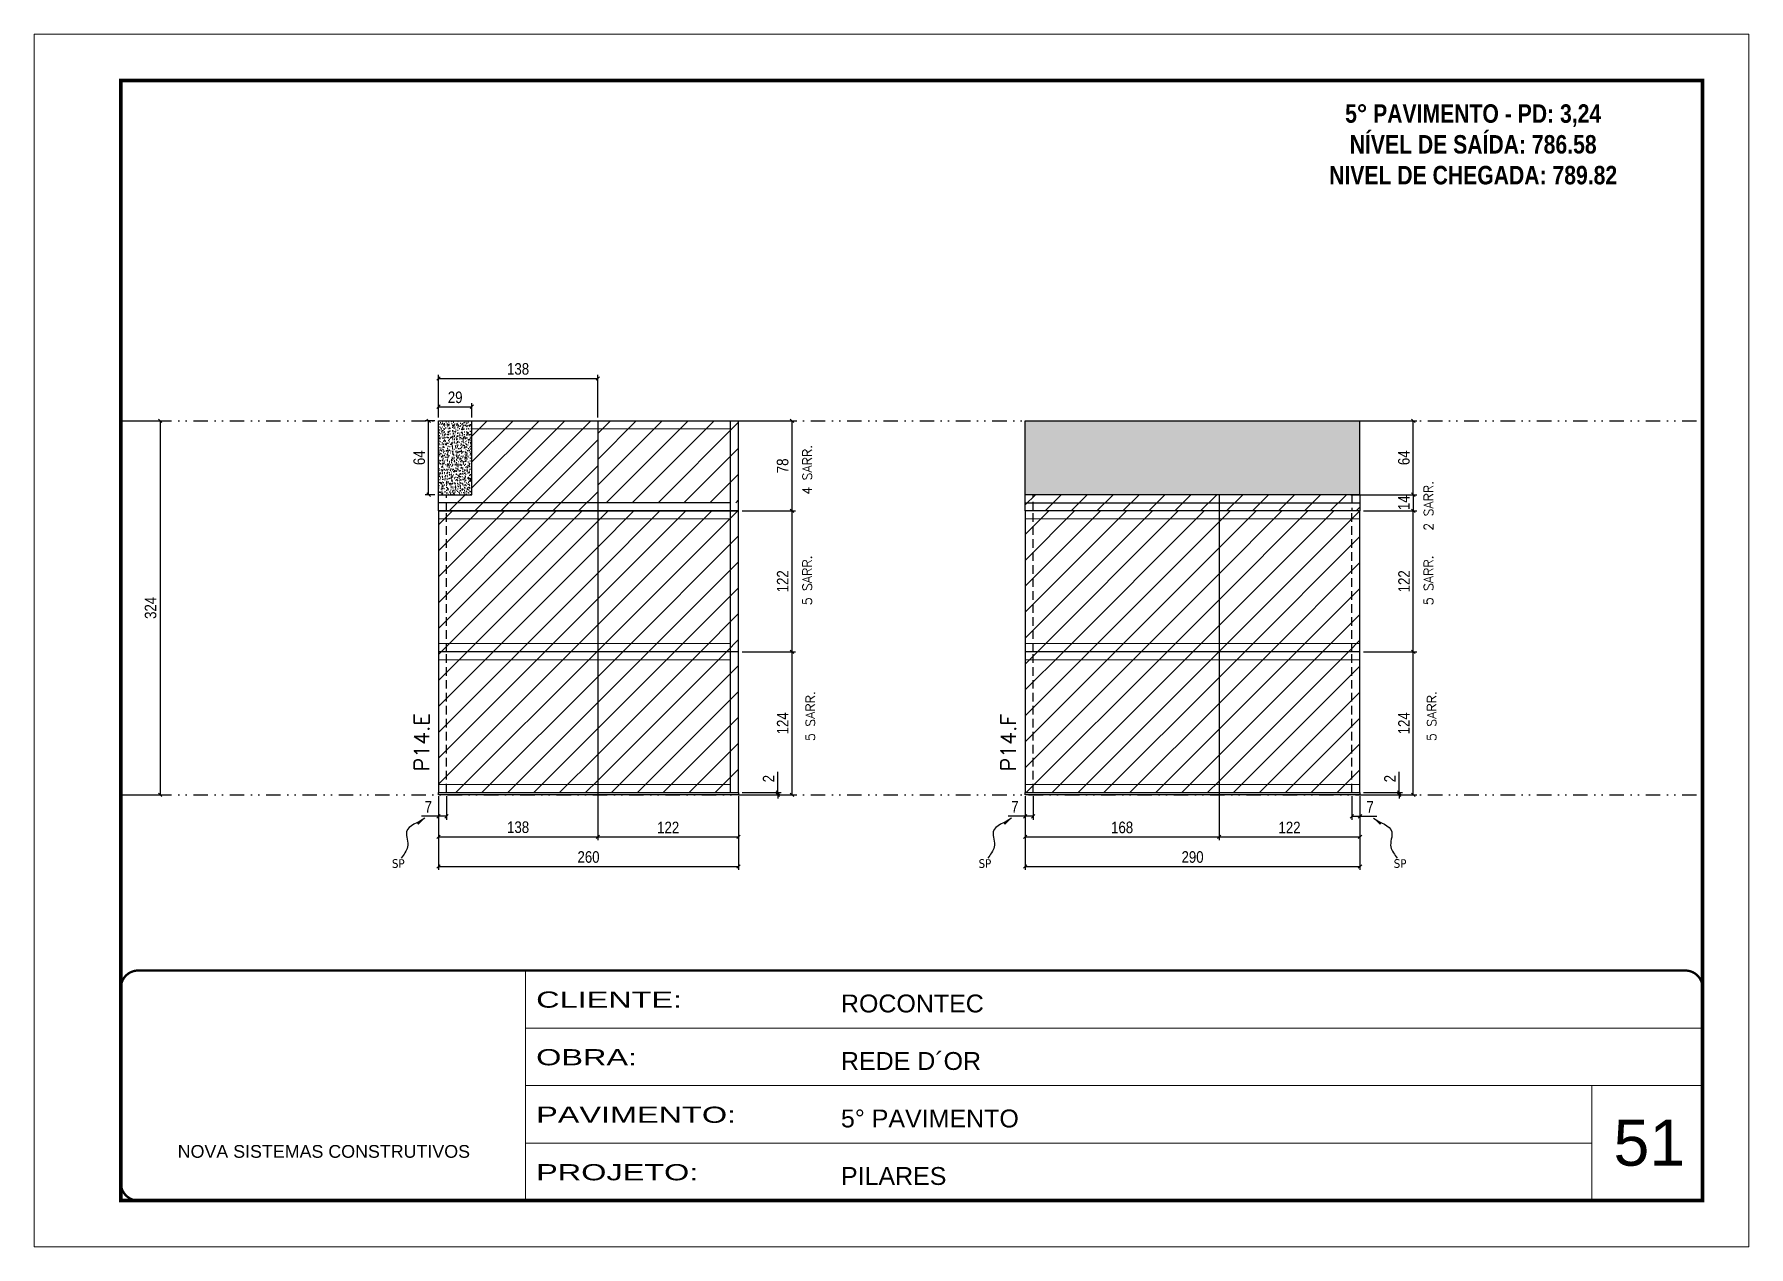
# Model space of a CAD drawing. Extents: x 28748 to 35002, y 14885 to 43501.
# Drawn here: x 31932 to 33417, y 28668 to 29718 of the extents above; entities that cross this region are included whole.
import ezdxf

# ---------------------------------------------------------------- set-up
doc = ezdxf.new("R2010")
doc.units = 0
for name, pattern in [('CONTINUO', [0]), ('DASHED', [0.75, 0.5, -0.25]), ('DIVIDE2', [0.625, 0.25, -0.125, 0, -0.125, 0, -0.125]), ('HIDDEN', [0.375, 0.25, -0.125])]:
    doc.linetypes.add(name, pattern=pattern)
for name, color, linetype, lineweight in [('CARIMBO', 255, 'Continuous', 9), ('Folhas', 255, 'Continuous', 9), ('Hachura', 251, 'Continuous', 9), ('Sarr 2.2x7', 40, 'Continuous', 9), ('SARRAFO DE PRESSAO', 251, 'DASHED', 9), ('Texto Seção', 7, 'Continuous', 15)]:
    doc.layers.add(name, color=color, linetype=linetype, lineweight=lineweight)
for name, color, linetype in [('COTA', 241, 'Continuous'), ('NOMENCLATURA', 7, 'Continuous'), ('Nível', 160, 'Continuous'), ('Painéis', 200, 'Continuous'), ('SARR_2.2x7', 40, 'Continuous'), ('Sarrafo de Pressão', 42, 'HIDDEN'), ('texto', 7, 'Continuous')]:
    doc.layers.add(name, color=color, linetype=linetype)
doc.styles.add('ARIAL', font='arial.ttf')
doc.styles.add('COTA TECNICA', font='techl___.ttf', dxfattribs={"height": 10})
doc.styles.add('COTA TECNICA-50', font='techl___.ttf', dxfattribs={"height": 10})
doc.styles.add('REGUA-120', font='ROMANS.shx', dxfattribs={"height": 15})
doc.styles.add('ROMANC', font='techb___.ttf', dxfattribs={"height": 2.5})
doc.styles.add('ROMANS', font='romans.shx')
doc.styles.get("Standard").update_dxf_attribs({"font": 'arial.ttf'})
doc.styles.add('Tecnologia', font='')
doc.styles.get('Tecnologia').set_extended_font_data('Forgotten Futurist')
doc.dimstyles.new('COTA PAINEL-50', dxfattribs={"dimtxt": 10, "dimasz": 3, "dimexe": 3, "dimexo": 3, "dimgap": 3, "dimtad": 1, "dimdec": 1, "dimzin": 12, "dimdsep": 46, "dimtxsty": 'COTA TECNICA-50', "dimblk1": 'OBLIQUE', "dimblk2": 'OBLIQUE', "dimsah": 1, "dimcen": 0.9, "dimclrd": 4, "dimclre": 4, "dimclrt": 240, "dimadec": 1, "dimazin": 3, "dimtfac": 1, "dimtdec": 1, "dimtmove": 0, "dimatfit": 3, "dimfxl": 1, "dimtolj": 1, "dimtzin": 12, "dimarcsym": 0})
doc.dimstyles.new('PAINEL', dxfattribs={"dimtxt": 10, "dimasz": 3, "dimexe": 3, "dimexo": 3, "dimgap": 3, "dimtad": 1, "dimdec": 1, "dimzin": 12, "dimdsep": 46, "dimtxsty": 'COTA TECNICA', "dimblk1": 'OBLIQUE', "dimblk2": 'OBLIQUE', "dimsah": 1, "dimcen": 0.9, "dimclrd": 4, "dimclre": 4, "dimclrt": 240, "dimadec": 1, "dimazin": 3, "dimtfac": 1, "dimtdec": 1, "dimtmove": 0, "dimatfit": 3, "dimfxl": 1, "dimtolj": 1, "dimtzin": 12, "dimarcsym": 0})
doc.dimstyles.get("Standard").update_dxf_attribs({"dimtxt": 0.18, "dimasz": 0.18, "dimexe": 0.18, "dimexo": 0.0625, "dimgap": 0.09, "dimtad": 0, "dimtih": 1, "dimtoh": 1, "dimdec": 4, "dimzin": 0, "dimdsep": 46, "dimtxsty": 'Standard', "dimcen": 0.09, "dimadec": 0, "dimazin": 0, "dimtfac": 1, "dimtdec": 4, "dimtofl": 0, "dimtmove": 0, "dimatfit": 3, "dimfxl": 1, "dimtolj": 1, "dimtzin": 0, "dimarcsym": 0})
pattern_1 = [(45, (-100272.658, -2076.637), (-11.2253202, 11.2253202), [])]

msp = doc.modelspace()

# ---------------------------------------------------------------- texts
at = {"layer": 'CARIMBO', "style": 'ARIAL'}
msp.add_text('51', height=40, dxfattribs=at).set_placement((33299.7, 28737.99))
at = {"layer": 'NOMENCLATURA', "color": 2, "insert": (33178.17, 29683.9), "char_height": 16, "attachment_point": 2, "style": 'ROMANC'}
msp.add_mtext_dynamic_manual_height_columns('\\P5° PAVIMENTO - PD: 3,24\\PNÍVEL DE SAÍDA: 786.58\\PNIVEL DE CHEGADA: 789.82', width=300.2766, gutter_width=1, heights=[0], dxfattribs=at)
at = {"layer": 'texto', "color": 0, "char_height": 7.5, "attachment_point": 5}
for insert in [(32247.15, 28999.64), (32755.29, 28999.64), (33114.85, 28999.64)]:
    msp.add_mtext('{\\fTahoma|b0|i0|c0|p34;\\C4;SP}', dxfattribs=dict(at, insert=insert))
at = {"layer": 'Texto Seção', "linetype": 'Continuous', "style": 'ROMANS'}
for s, p in [('4 SARR.', (32605.36, 29319.12)), ('2 SARR.', (33143.51, 29287.89)), ('5 SARR.', (32605.36, 29223.35)), ('5 SARR.', (33143.51, 29223.35)), ('5 SARR.', (32608.07, 29105.75)), ('5 SARR.', (33146.22, 29105.75))]:
    msp.add_text(s, height=8, rotation=90, dxfattribs=at).set_placement(p)
at = {"layer": 'Texto Seção', "char_height": 13, "width": 285.3299, "attachment_point": 7, "rotation": 90, "style": 'REGUA-120'}
for s, insert in [('P14.E', (32273.89, 29079.59)), ('P14.F', (32782.04, 29079.59))]:
    msp.add_mtext(s, dxfattribs=dict(at, insert=insert))

# ---------------------------------------------------------------- blocks, each defined once
blk = doc.blocks.new('9999999999')
at = {"color": 30, "linetype": 'CONTINUO'}
for p, q in [((98564.6, 34230.2), (98564.6, 34429.4)), ((98564.6, 34379.6), (99584, 34379.6)), ((98564.6, 34329.8), (99488, 34329.8)), ((99584, 34329.8), (99488, 34329.8)), ((99488, 34329.8), (99488, 34230.2)), ((98564.6, 34280), (99488, 34280))]:
    blk.add_line(p, q, dxfattribs=at)
at = {"color": 30, "linetype": 'CONTINUO', "const_width": 2}
blk.add_lwpolyline([(99584, 34230.2), (99584, 34414.4, 0.414214), (99569, 34429.4), (98229, 34429.4, 0.414214), (98214, 34414.4), (98214, 34245.2, 0.414214), (98229, 34230.2), (99584, 34230.2)], format="xyb", dxfattribs=at)
at = {"layer": 'Folhas'}
blk.add_lwpolyline([(98139, 34190.2), (99624, 34190.2), (99624, 35240.2), (98139, 35240.2)], close=True, dxfattribs=at)
at = {"layer": 'Folhas', "color": 30, "const_width": 3}
blk.add_lwpolyline([(98214, 34230.2), (99584, 34230.2), (99584, 35200.2), (98214, 35200.2)], close=True, dxfattribs=at)
at = {"color": 7, "linetype": 'Continuous', "ltscale": 5, "style": 'ARIAL'}
for s, height, p in [('ROCONTEC', 15.48, (98837.7, 34393.1)), ('REDE D´OR', 15.48, (98837.7, 34343.3)), ('5° PAVIMENTO', 15.483, (98837.7, 34293.5)), ('NOVA SISTEMAS CONSTRUTIVOS', 11.059, (98263.2, 34267.2)), ('PILARES', 15.48, (98837.7, 34243.7))]:
    blk.add_text(s, height=height, dxfattribs=at).set_placement(p)
at = {"layer": 'Folhas', "color": 7, "style": 'Tecnologia', "width": 1.5}
for s, p in [('CLIENTE:', (98573.7, 34397.2)), ('OBRA:', (98573.7, 34347.3)), ('PAVIMENTO:', (98573.7, 34297.5)), ('PROJETO:', (98573.7, 34247.7))]:
    blk.add_text(s, height=14, dxfattribs=at).set_placement(p)
blk = doc.blocks.new('_Oblique')
at = {"color": 0, "linetype": 'ByBlock', "lineweight": -2}
blk.add_line((-0.5, -0.5), (0.5, 0.5), dxfattribs=at)
blk = doc.blocks.new('*D1908')
at = {"layer": 'COTA', "color": 4, "linetype": 'ByBlock', "lineweight": -2, "transparency": 16777216}
for p, q in [((32009.8, 29383.1), (32043.8, 29383.1)), ((32040.8, 29383.1), (32040.8, 29059.1)), ((32009.8, 29059.1), (32043.8, 29059.1))]:
    blk.add_line(p, q, dxfattribs=at)
at = {"layer": 'Defpoints', "color": 0, "linetype": 'ByBlock', "transparency": 16777216}
for p in [(32006.8, 29383.1), (32006.8, 29059.1), (32040.8, 29059.1)]:
    blk.add_point(p, dxfattribs=at)
at = {"layer": 'COTA', "color": 4, "linetype": 'ByBlock', "lineweight": -2, "transparency": 16777216, "xscale": 3, "yscale": 3, "zscale": 3}
for p, rotation in [((32040.8, 29383.1), 90), ((32040.8, 29059.1), 270)]:
    blk.add_blockref('_Oblique', p, dxfattribs=dict(at, rotation=rotation))
at = {"layer": 'COTA', "color": 240, "linetype": 'ByBlock', "transparency": 16777216, "insert": (32032.6, 29221.1), "char_height": 10, "attachment_point": 5, "rotation": 90, "style": 'COTA TECNICA'}
blk.add_mtext('\\A1;324', dxfattribs=at)
blk = doc.blocks.new('*D1011')
at = {"layer": 'COTA', "color": 4, "lineweight": -2, "transparency": 16777216}
for p, q in [((32281.9, 29058.1), (32281.9, 28994.2)), ((32541.9, 29058.1), (32541.9, 28994.2)), ((32281.9, 28997.2), (32541.9, 28997.2))]:
    blk.add_line(p, q, dxfattribs=at)
at = {"layer": 'Defpoints', "color": 0, "transparency": 16777216}
for p in [(32281.9, 29061.1), (32541.9, 29061.1), (32541.9, 28997.2)]:
    blk.add_point(p, dxfattribs=at)
at = {"layer": 'COTA', "color": 4, "lineweight": -2, "transparency": 16777216, "xscale": 3, "yscale": 3, "zscale": 3, "rotation": 180}
blk.add_blockref('_Oblique', (32281.9, 28997.2), dxfattribs=at)
at = {"layer": 'COTA', "color": 4, "lineweight": -2, "transparency": 16777216, "xscale": 3, "yscale": 3, "zscale": 3}
blk.add_blockref('_Oblique', (32541.9, 28997.2), dxfattribs=at)
at = {"layer": 'COTA', "color": 240, "transparency": 16777216, "insert": (32411.9, 29005.3), "char_height": 10, "attachment_point": 5, "style": 'COTA TECNICA'}
blk.add_mtext('\\A1;260', dxfattribs=at)
blk = doc.blocks.new('*D1012')
at = {"layer": 'COTA', "color": 4, "lineweight": -2, "transparency": 16777216}
for p, q in [((32281.9, 29056.1), (32281.9, 29037.6)), ((32288.9, 29058.1), (32288.9, 29037.6)), ((32281.9, 29040.6), (32267.2, 29040.6)), ((32288.9, 29040.6), (32281.9, 29040.6))]:
    blk.add_line(p, q, dxfattribs=at)
at = {"layer": 'Defpoints', "color": 0, "transparency": 16777216}
for p in [(32281.9, 29059.1), (32288.9, 29061.1), (32281.9, 29040.6)]:
    blk.add_point(p, dxfattribs=at)
at = {"layer": 'COTA', "color": 4, "lineweight": -2, "transparency": 16777216, "xscale": 3, "yscale": 3, "zscale": 3, "rotation": 180}
blk.add_blockref('_Oblique', (32281.9, 29040.6), dxfattribs=at)
at = {"layer": 'COTA', "color": 4, "lineweight": -2, "transparency": 16777216, "xscale": 3, "yscale": 3, "zscale": 3}
blk.add_blockref('_Oblique', (32288.9, 29040.6), dxfattribs=at)
at = {"layer": 'COTA', "color": 240, "transparency": 16777216, "insert": (32273.1, 29048.7), "char_height": 10, "attachment_point": 5, "style": 'COTA TECNICA-50'}
blk.add_mtext('\\A1;7', dxfattribs=at)
blk = doc.blocks.new('*D1013')
at = {"layer": 'COTA', "color": 4, "lineweight": -2, "transparency": 16777216}
for p, q in [((32544.9, 29183.1), (32591.2, 29183.1)), ((32588.2, 29059.1), (32588.2, 29183.1)), ((32544.9, 29059.1), (32591.2, 29059.1))]:
    blk.add_line(p, q, dxfattribs=at)
at = {"layer": 'Defpoints', "color": 0, "transparency": 16777216}
for p in [(32541.9, 29183.1), (32588.2, 29183.1), (32541.9, 29059.1)]:
    blk.add_point(p, dxfattribs=at)
at = {"layer": 'COTA', "color": 4, "lineweight": -2, "transparency": 16777216, "xscale": 3, "yscale": 3, "zscale": 3}
for p, rotation in [((32588.2, 29183.1), 90), ((32588.2, 29059.1), 270)]:
    blk.add_blockref('_Oblique', p, dxfattribs=dict(at, rotation=rotation))
at = {"layer": 'COTA', "color": 240, "transparency": 16777216, "insert": (32580.1, 29121.1), "char_height": 10, "attachment_point": 5, "rotation": 90, "style": 'COTA TECNICA-50'}
blk.add_mtext('\\A1;124', dxfattribs=at)
blk = doc.blocks.new('*D1014')
at = {"layer": 'COTA', "color": 4, "lineweight": -2, "transparency": 16777216}
for p, q in [((32575.9, 29061.1), (32575.9, 29079.2)), ((32544.9, 29061.1), (32578.9, 29061.1)), ((32544.9, 29059.1), (32578.9, 29059.1)), ((32575.9, 29059.1), (32575.9, 29061.1)), ((32575.9, 29059.1), (32575.9, 29056.1))]:
    blk.add_line(p, q, dxfattribs=at)
at = {"layer": 'Defpoints', "color": 0, "transparency": 16777216}
for p in [(32541.9, 29061.1), (32541.9, 29059.1), (32575.9, 29059.1)]:
    blk.add_point(p, dxfattribs=at)
at = {"layer": 'COTA', "color": 4, "lineweight": -2, "transparency": 16777216, "xscale": 3, "yscale": 3, "zscale": 3}
for p, rotation in [((32575.9, 29061.1), 270), ((32575.9, 29059.1), 90)]:
    blk.add_blockref('_Oblique', p, dxfattribs=dict(at, rotation=rotation))
at = {"layer": 'COTA', "color": 240, "transparency": 16777216, "insert": (32567.9, 29073.2), "char_height": 10, "attachment_point": 5, "rotation": 90, "style": 'COTA TECNICA-50'}
blk.add_mtext('\\A1;2', dxfattribs=at)
blk = doc.blocks.new('*D1015')
at = {"layer": 'COTA', "color": 4, "linetype": 'ByBlock', "lineweight": -2, "transparency": 16777216}
for p, q in [((32544.9, 29305.1), (32591.2, 29305.1)), ((32588.2, 29183.1), (32588.2, 29305.1)), ((32544.9, 29183.1), (32591.2, 29183.1))]:
    blk.add_line(p, q, dxfattribs=at)
at = {"layer": 'Defpoints', "color": 0, "linetype": 'ByBlock', "transparency": 16777216}
for p in [(32541.9, 29305.1), (32588.2, 29305.1), (32541.9, 29183.1)]:
    blk.add_point(p, dxfattribs=at)
at = {"layer": 'COTA', "color": 4, "linetype": 'ByBlock', "lineweight": -2, "transparency": 16777216, "xscale": 3, "yscale": 3, "zscale": 3}
for p, rotation in [((32588.2, 29305.1), 90), ((32588.2, 29183.1), 270)]:
    blk.add_blockref('_Oblique', p, dxfattribs=dict(at, rotation=rotation))
at = {"layer": 'COTA', "color": 240, "linetype": 'ByBlock', "transparency": 16777216, "insert": (32580.1, 29244.1), "char_height": 10, "attachment_point": 5, "rotation": 90, "style": 'COTA TECNICA'}
blk.add_mtext('\\A1;122', dxfattribs=at)
blk = doc.blocks.new('*D1909')
at = {"layer": 'COTA', "color": 4, "linetype": 'ByBlock', "lineweight": -2, "transparency": 16777216}
for p, q in [((32419.9, 29302.1), (32419.9, 29019.8)), ((32281.9, 29058.1), (32281.9, 29019.8)), ((32281.9, 29022.8), (32419.9, 29022.8))]:
    blk.add_line(p, q, dxfattribs=at)
at = {"layer": 'Defpoints', "color": 0, "linetype": 'ByBlock', "transparency": 16777216}
for p in [(32419.9, 29305.1), (32281.9, 29061.1), (32419.9, 29022.8)]:
    blk.add_point(p, dxfattribs=at)
at = {"layer": 'COTA', "color": 4, "linetype": 'ByBlock', "lineweight": -2, "transparency": 16777216, "xscale": 3, "yscale": 3, "zscale": 3, "rotation": 180}
blk.add_blockref('_Oblique', (32281.9, 29022.8), dxfattribs=at)
at = {"layer": 'COTA', "color": 4, "linetype": 'ByBlock', "lineweight": -2, "transparency": 16777216, "xscale": 3, "yscale": 3, "zscale": 3}
blk.add_blockref('_Oblique', (32419.9, 29022.8), dxfattribs=at)
at = {"layer": 'COTA', "color": 240, "linetype": 'ByBlock', "transparency": 16777216, "insert": (32350.9, 29031.1), "char_height": 10, "attachment_point": 5, "style": 'COTA TECNICA'}
blk.add_mtext('\\A1;138', dxfattribs=at)
blk = doc.blocks.new('*D1910')
at = {"layer": 'COTA', "color": 4, "linetype": 'ByBlock', "lineweight": -2, "transparency": 16777216}
for p, q in [((32419.9, 29302.1), (32419.9, 29019.8)), ((32541.9, 29056.1), (32541.9, 29019.8)), ((32419.9, 29022.8), (32541.9, 29022.8))]:
    blk.add_line(p, q, dxfattribs=at)
at = {"layer": 'Defpoints', "color": 0, "linetype": 'ByBlock', "transparency": 16777216}
for p in [(32419.9, 29305.1), (32541.9, 29059.1), (32541.9, 29022.8)]:
    blk.add_point(p, dxfattribs=at)
at = {"layer": 'COTA', "color": 4, "linetype": 'ByBlock', "lineweight": -2, "transparency": 16777216, "xscale": 3, "yscale": 3, "zscale": 3, "rotation": 180}
blk.add_blockref('_Oblique', (32419.9, 29022.8), dxfattribs=at)
at = {"layer": 'COTA', "color": 4, "linetype": 'ByBlock', "lineweight": -2, "transparency": 16777216, "xscale": 3, "yscale": 3, "zscale": 3}
blk.add_blockref('_Oblique', (32541.9, 29022.8), dxfattribs=at)
at = {"layer": 'COTA', "color": 240, "linetype": 'ByBlock', "transparency": 16777216, "insert": (32480.9, 29030.9), "char_height": 10, "attachment_point": 5, "style": 'COTA TECNICA'}
blk.add_mtext('\\A1;122', dxfattribs=at)
blk = doc.blocks.new('*D1016')
at = {"layer": 'COTA', "color": 4, "lineweight": -2, "transparency": 16777216}
for p, q in [((32790.1, 29058.1), (32790.1, 28994.2)), ((33080.1, 29058.1), (33080.1, 28994.2)), ((32790.1, 28997.2), (33080.1, 28997.2))]:
    blk.add_line(p, q, dxfattribs=at)
at = {"layer": 'Defpoints', "color": 0, "transparency": 16777216}
for p in [(32790.1, 29061.1), (33080.1, 29061.1), (33080.1, 28997.2)]:
    blk.add_point(p, dxfattribs=at)
at = {"layer": 'COTA', "color": 4, "lineweight": -2, "transparency": 16777216, "xscale": 3, "yscale": 3, "zscale": 3, "rotation": 180}
blk.add_blockref('_Oblique', (32790.1, 28997.2), dxfattribs=at)
at = {"layer": 'COTA', "color": 4, "lineweight": -2, "transparency": 16777216, "xscale": 3, "yscale": 3, "zscale": 3}
blk.add_blockref('_Oblique', (33080.1, 28997.2), dxfattribs=at)
at = {"layer": 'COTA', "color": 240, "transparency": 16777216, "insert": (32935.1, 29005.3), "char_height": 10, "attachment_point": 5, "style": 'COTA TECNICA'}
blk.add_mtext('\\A1;290', dxfattribs=at)
blk = doc.blocks.new('*D1017')
at = {"layer": 'COTA', "color": 4, "lineweight": -2, "transparency": 16777216}
for p, q in [((32790.1, 29056.1), (32790.1, 29037.6)), ((32797.1, 29058.1), (32797.1, 29037.6)), ((32790.1, 29040.6), (32775.3, 29040.6)), ((32797.1, 29040.6), (32790.1, 29040.6))]:
    blk.add_line(p, q, dxfattribs=at)
at = {"layer": 'Defpoints', "color": 0, "transparency": 16777216}
for p in [(32790.1, 29059.1), (32797.1, 29061.1), (32790.1, 29040.6)]:
    blk.add_point(p, dxfattribs=at)
at = {"layer": 'COTA', "color": 4, "lineweight": -2, "transparency": 16777216, "xscale": 3, "yscale": 3, "zscale": 3, "rotation": 180}
blk.add_blockref('_Oblique', (32790.1, 29040.6), dxfattribs=at)
at = {"layer": 'COTA', "color": 4, "lineweight": -2, "transparency": 16777216, "xscale": 3, "yscale": 3, "zscale": 3}
blk.add_blockref('_Oblique', (32797.1, 29040.6), dxfattribs=at)
at = {"layer": 'COTA', "color": 240, "transparency": 16777216, "insert": (32781.2, 29048.7), "char_height": 10, "attachment_point": 5, "style": 'COTA TECNICA-50'}
blk.add_mtext('\\A1;7', dxfattribs=at)
blk = doc.blocks.new('*D1018')
at = {"layer": 'COTA', "color": 4, "lineweight": -2, "transparency": 16777216}
for p, q in [((33073.1, 29058.1), (33073.1, 29037.6)), ((33080.1, 29056.1), (33080.1, 29037.6)), ((33073.1, 29040.6), (33080.1, 29040.6)), ((33080.1, 29040.6), (33094.8, 29040.6))]:
    blk.add_line(p, q, dxfattribs=at)
at = {"layer": 'Defpoints', "color": 0, "transparency": 16777216}
for p in [(33073.1, 29061.1), (33080.1, 29059.1), (33080.1, 29040.6)]:
    blk.add_point(p, dxfattribs=at)
at = {"layer": 'COTA', "color": 4, "lineweight": -2, "transparency": 16777216, "xscale": 3, "yscale": 3, "zscale": 3, "rotation": 180}
blk.add_blockref('_Oblique', (33073.1, 29040.6), dxfattribs=at)
at = {"layer": 'COTA', "color": 4, "lineweight": -2, "transparency": 16777216, "xscale": 3, "yscale": 3, "zscale": 3}
blk.add_blockref('_Oblique', (33080.1, 29040.6), dxfattribs=at)
at = {"layer": 'COTA', "color": 240, "transparency": 16777216, "insert": (33088.9, 29048.7), "char_height": 10, "attachment_point": 5, "style": 'COTA TECNICA-50'}
blk.add_mtext('\\A1;7', dxfattribs=at)
blk = doc.blocks.new('*D1019')
at = {"layer": 'COTA', "color": 4, "lineweight": -2, "transparency": 16777216}
for p, q in [((33083.1, 29183.1), (33129.3, 29183.1)), ((33126.3, 29059.1), (33126.3, 29183.1)), ((33083.1, 29059.1), (33129.3, 29059.1))]:
    blk.add_line(p, q, dxfattribs=at)
at = {"layer": 'Defpoints', "color": 0, "transparency": 16777216}
for p in [(33080.1, 29183.1), (33126.3, 29183.1), (33080.1, 29059.1)]:
    blk.add_point(p, dxfattribs=at)
at = {"layer": 'COTA', "color": 4, "lineweight": -2, "transparency": 16777216, "xscale": 3, "yscale": 3, "zscale": 3}
for p, rotation in [((33126.3, 29183.1), 90), ((33126.3, 29059.1), 270)]:
    blk.add_blockref('_Oblique', p, dxfattribs=dict(at, rotation=rotation))
at = {"layer": 'COTA', "color": 240, "transparency": 16777216, "insert": (33118.2, 29121.1), "char_height": 10, "attachment_point": 5, "rotation": 90, "style": 'COTA TECNICA-50'}
blk.add_mtext('\\A1;124', dxfattribs=at)
blk = doc.blocks.new('*D1020')
at = {"layer": 'COTA', "color": 4, "lineweight": -2, "transparency": 16777216}
for p, q in [((33114.1, 29061.1), (33114.1, 29079.2)), ((33083.1, 29061.1), (33117.1, 29061.1)), ((33083.1, 29059.1), (33117.1, 29059.1)), ((33114.1, 29059.1), (33114.1, 29061.1)), ((33114.1, 29059.1), (33114.1, 29056.1))]:
    blk.add_line(p, q, dxfattribs=at)
at = {"layer": 'Defpoints', "color": 0, "transparency": 16777216}
for p in [(33080.1, 29061.1), (33080.1, 29059.1), (33114.1, 29059.1)]:
    blk.add_point(p, dxfattribs=at)
at = {"layer": 'COTA', "color": 4, "lineweight": -2, "transparency": 16777216, "xscale": 3, "yscale": 3, "zscale": 3}
for p, rotation in [((33114.1, 29061.1), 270), ((33114.1, 29059.1), 90)]:
    blk.add_blockref('_Oblique', p, dxfattribs=dict(at, rotation=rotation))
at = {"layer": 'COTA', "color": 240, "transparency": 16777216, "insert": (33106.1, 29073.2), "char_height": 10, "attachment_point": 5, "rotation": 90, "style": 'COTA TECNICA-50'}
blk.add_mtext('\\A1;2', dxfattribs=at)
blk = doc.blocks.new('*D1021')
at = {"layer": 'COTA', "color": 4, "linetype": 'ByBlock', "lineweight": -2, "transparency": 16777216}
for p, q in [((33083.1, 29305.1), (33129.3, 29305.1)), ((33126.3, 29183.1), (33126.3, 29305.1)), ((33083.1, 29183.1), (33129.3, 29183.1))]:
    blk.add_line(p, q, dxfattribs=at)
at = {"layer": 'Defpoints', "color": 0, "linetype": 'ByBlock', "transparency": 16777216}
for p in [(33080.1, 29305.1), (33126.3, 29305.1), (33080.1, 29183.1)]:
    blk.add_point(p, dxfattribs=at)
at = {"layer": 'COTA', "color": 4, "linetype": 'ByBlock', "lineweight": -2, "transparency": 16777216, "xscale": 3, "yscale": 3, "zscale": 3}
for p, rotation in [((33126.3, 29305.1), 90), ((33126.3, 29183.1), 270)]:
    blk.add_blockref('_Oblique', p, dxfattribs=dict(at, rotation=rotation))
at = {"layer": 'COTA', "color": 240, "linetype": 'ByBlock', "transparency": 16777216, "insert": (33118.3, 29244.1), "char_height": 10, "attachment_point": 5, "rotation": 90, "style": 'COTA TECNICA'}
blk.add_mtext('\\A1;122', dxfattribs=at)
blk = doc.blocks.new('*D1022')
at = {"layer": 'COTA', "color": 4, "linetype": 'ByBlock', "lineweight": -2, "transparency": 16777216}
for p, q in [((32958.1, 29302.1), (32958.1, 29019.8)), ((32790.1, 29058.1), (32790.1, 29019.8)), ((32790.1, 29022.8), (32958.1, 29022.8))]:
    blk.add_line(p, q, dxfattribs=at)
at = {"layer": 'Defpoints', "color": 0, "linetype": 'ByBlock', "transparency": 16777216}
for p in [(32958.1, 29305.1), (32790.1, 29061.1), (32958.1, 29022.8)]:
    blk.add_point(p, dxfattribs=at)
at = {"layer": 'COTA', "color": 4, "linetype": 'ByBlock', "lineweight": -2, "transparency": 16777216, "xscale": 3, "yscale": 3, "zscale": 3, "rotation": 180}
blk.add_blockref('_Oblique', (32790.1, 29022.8), dxfattribs=at)
at = {"layer": 'COTA', "color": 4, "linetype": 'ByBlock', "lineweight": -2, "transparency": 16777216, "xscale": 3, "yscale": 3, "zscale": 3}
blk.add_blockref('_Oblique', (32958.1, 29022.8), dxfattribs=at)
at = {"layer": 'COTA', "color": 240, "linetype": 'ByBlock', "transparency": 16777216, "insert": (32874.1, 29030.9), "char_height": 10, "attachment_point": 5, "style": 'COTA TECNICA'}
blk.add_mtext('\\A1;168', dxfattribs=at)
blk = doc.blocks.new('*D1911')
at = {"layer": 'COTA', "color": 4, "linetype": 'ByBlock', "lineweight": -2, "transparency": 16777216}
for p, q in [((32958.1, 29302.1), (32958.1, 29019.8)), ((33080.1, 29056.1), (33080.1, 29019.8)), ((32958.1, 29022.8), (33080.1, 29022.8))]:
    blk.add_line(p, q, dxfattribs=at)
at = {"layer": 'Defpoints', "color": 0, "linetype": 'ByBlock', "transparency": 16777216}
for p in [(32958.1, 29305.1), (33080.1, 29059.1), (33080.1, 29022.8)]:
    blk.add_point(p, dxfattribs=at)
at = {"layer": 'COTA', "color": 4, "linetype": 'ByBlock', "lineweight": -2, "transparency": 16777216, "xscale": 3, "yscale": 3, "zscale": 3, "rotation": 180}
blk.add_blockref('_Oblique', (32958.1, 29022.8), dxfattribs=at)
at = {"layer": 'COTA', "color": 4, "linetype": 'ByBlock', "lineweight": -2, "transparency": 16777216, "xscale": 3, "yscale": 3, "zscale": 3}
blk.add_blockref('_Oblique', (33080.1, 29022.8), dxfattribs=at)
at = {"layer": 'COTA', "color": 240, "linetype": 'ByBlock', "transparency": 16777216, "insert": (33019.1, 29030.9), "char_height": 10, "attachment_point": 5, "style": 'COTA TECNICA'}
blk.add_mtext('\\A1;122', dxfattribs=at)
blk = doc.blocks.new('*D1912')
at = {"layer": 'COTA', "color": 4, "linetype": 'ByBlock', "lineweight": -2, "transparency": 16777216}
for p, q in [((32544.9, 29383.1), (32591.2, 29383.1)), ((32588.2, 29305.1), (32588.2, 29383.1)), ((32544.9, 29305.1), (32591.2, 29305.1))]:
    blk.add_line(p, q, dxfattribs=at)
at = {"layer": 'Defpoints', "color": 0, "linetype": 'ByBlock', "transparency": 16777216}
for p in [(32541.9, 29383.1), (32588.2, 29383.1), (32541.9, 29305.1)]:
    blk.add_point(p, dxfattribs=at)
at = {"layer": 'COTA', "color": 4, "linetype": 'ByBlock', "lineweight": -2, "transparency": 16777216, "xscale": 3, "yscale": 3, "zscale": 3}
for p, rotation in [((32588.2, 29383.1), 90), ((32588.2, 29305.1), 270)]:
    blk.add_blockref('_Oblique', p, dxfattribs=dict(at, rotation=rotation))
at = {"layer": 'COTA', "color": 240, "linetype": 'ByBlock', "transparency": 16777216, "insert": (32580.1, 29344.1), "char_height": 10, "attachment_point": 5, "rotation": 90, "style": 'COTA TECNICA'}
blk.add_mtext('\\A1;78', dxfattribs=at)
blk = doc.blocks.new('*D1913')
at = {"layer": 'COTA', "color": 4, "linetype": 'ByBlock', "lineweight": -2, "transparency": 16777216}
for p, q in [((32281.9, 29386.1), (32281.9, 29398.3)), ((32281.9, 29395.3), (32310.9, 29395.3)), ((32310.9, 29386.1), (32310.9, 29398.3))]:
    blk.add_line(p, q, dxfattribs=at)
at = {"layer": 'Defpoints', "color": 0, "linetype": 'ByBlock', "transparency": 16777216}
for p in [(32310.9, 29395.3), (32281.9, 29383.1), (32310.9, 29383.1)]:
    blk.add_point(p, dxfattribs=at)
at = {"layer": 'COTA', "color": 4, "linetype": 'ByBlock', "lineweight": -2, "transparency": 16777216, "xscale": 3, "yscale": 3, "zscale": 3, "rotation": 180}
blk.add_blockref('_Oblique', (32281.9, 29395.3), dxfattribs=at)
at = {"layer": 'COTA', "color": 4, "linetype": 'ByBlock', "lineweight": -2, "transparency": 16777216, "xscale": 3, "yscale": 3, "zscale": 3}
blk.add_blockref('_Oblique', (32310.9, 29395.3), dxfattribs=at)
at = {"layer": 'COTA', "color": 240, "linetype": 'ByBlock', "transparency": 16777216, "insert": (32296.4, 29403.4), "char_height": 10, "attachment_point": 5, "style": 'COTA TECNICA'}
blk.add_mtext('\\A1;29', dxfattribs=at)
blk = doc.blocks.new('*D1914')
at = {"layer": 'COTA', "color": 4, "linetype": 'ByBlock', "lineweight": -2, "transparency": 16777216}
for p, q in [((32278.9, 29383.1), (32270.4, 29383.1)), ((32273.4, 29319.1), (32273.4, 29383.1)), ((32278.9, 29319.1), (32270.4, 29319.1))]:
    blk.add_line(p, q, dxfattribs=at)
at = {"layer": 'Defpoints', "color": 0, "linetype": 'ByBlock', "transparency": 16777216}
for p in [(32273.4, 29383.1), (32281.9, 29383.1), (32281.9, 29319.1)]:
    blk.add_point(p, dxfattribs=at)
at = {"layer": 'COTA', "color": 4, "linetype": 'ByBlock', "lineweight": -2, "transparency": 16777216, "xscale": 3, "yscale": 3, "zscale": 3}
for p, rotation in [((32273.4, 29383.1), 90), ((32273.4, 29319.1), 270)]:
    blk.add_blockref('_Oblique', p, dxfattribs=dict(at, rotation=rotation))
at = {"layer": 'COTA', "color": 240, "linetype": 'ByBlock', "transparency": 16777216, "insert": (32265.3, 29351.1), "char_height": 10, "attachment_point": 5, "rotation": 90, "style": 'COTA TECNICA'}
blk.add_mtext('\\A1;64', dxfattribs=at)
blk = doc.blocks.new('*D1915')
at = {"layer": 'COTA', "color": 4, "lineweight": -2, "transparency": 16777216}
for p, q in [((33072.1, 29319.1), (33129.3, 29319.1)), ((33126.3, 29319.1), (33126.3, 29305.1)), ((33083.1, 29305.1), (33129.3, 29305.1))]:
    blk.add_line(p, q, dxfattribs=at)
at = {"layer": 'Defpoints', "color": 0, "transparency": 16777216}
for p in [(33069.1, 29319.1), (33080.1, 29305.1), (33126.3, 29305.1)]:
    blk.add_point(p, dxfattribs=at)
at = {"layer": 'COTA', "color": 4, "lineweight": -2, "transparency": 16777216, "xscale": 3, "yscale": 3, "zscale": 3}
for p, rotation in [((33126.3, 29319.1), 90), ((33126.3, 29305.1), 270)]:
    blk.add_blockref('_Oblique', p, dxfattribs=dict(at, rotation=rotation))
at = {"layer": 'COTA', "color": 240, "transparency": 16777216, "insert": (33118.2, 29312.1), "char_height": 10, "attachment_point": 5, "rotation": 90, "style": 'COTA TECNICA'}
blk.add_mtext('\\A1;14', dxfattribs=at)
blk = doc.blocks.new('*D2159')
at = {"layer": 'COTA', "color": 4, "lineweight": -2, "transparency": 16777216}
for p, q in [((32281.9, 29386.1), (32281.9, 29422.8)), ((32281.9, 29419.8), (32419.9, 29419.8)), ((32419.9, 29386.1), (32419.9, 29422.8))]:
    blk.add_line(p, q, dxfattribs=at)
at = {"layer": 'Defpoints', "color": 0, "transparency": 16777216}
for p in [(32419.9, 29419.8), (32281.9, 29383.1), (32419.9, 29383.1)]:
    blk.add_point(p, dxfattribs=at)
at = {"layer": 'COTA', "color": 4, "lineweight": -2, "transparency": 16777216, "xscale": 3, "yscale": 3, "zscale": 3, "rotation": 180}
blk.add_blockref('_Oblique', (32281.9, 29419.8), dxfattribs=at)
at = {"layer": 'COTA', "color": 4, "lineweight": -2, "transparency": 16777216, "xscale": 3, "yscale": 3, "zscale": 3}
blk.add_blockref('_Oblique', (32419.9, 29419.8), dxfattribs=at)
at = {"layer": 'COTA', "color": 240, "transparency": 16777216, "insert": (32350.9, 29428), "char_height": 10, "attachment_point": 5, "style": 'COTA TECNICA-50'}
blk.add_mtext('\\A1;138', dxfattribs=at)
blk = doc.blocks.new('*D2196')
at = {"layer": 'COTA', "color": 4, "lineweight": -2, "transparency": 16777216}
for p, q in [((33083.1, 29383.1), (33129.3, 29383.1)), ((33126.3, 29319.1), (33126.3, 29383.1)), ((33083.1, 29319.1), (33129.3, 29319.1))]:
    blk.add_line(p, q, dxfattribs=at)
at = {"layer": 'Defpoints', "color": 0, "transparency": 16777216}
for p in [(33080.1, 29383.1), (33126.3, 29383.1), (33080.1, 29319.1)]:
    blk.add_point(p, dxfattribs=at)
at = {"layer": 'COTA', "color": 4, "lineweight": -2, "transparency": 16777216, "xscale": 3, "yscale": 3, "zscale": 3}
for p, rotation in [((33126.3, 29383.1), 90), ((33126.3, 29319.1), 270)]:
    blk.add_blockref('_Oblique', p, dxfattribs=dict(at, rotation=rotation))
at = {"layer": 'COTA', "color": 240, "transparency": 16777216, "insert": (33118.2, 29351.1), "char_height": 10, "attachment_point": 5, "rotation": 90, "style": 'COTA TECNICA-50'}
blk.add_mtext('\\A1;64', dxfattribs=at)

# ---------------------------------------------------------------- dimensions: what is measured, and where the dimension line sits
at = {"layer": 'COTA'}
for base, p1, p2, picture, middle in [((32419.92, 29419.79), (32281.92, 29383.13), (32419.92, 29383.13), '*D2159', (32350.92, 29428.03)), ((33080.07, 29040.62), (33073.07, 29061.13), (33080.07, 29059.13), '*D1018', (33088.94, 29048.69))]:
    dim = msp.add_linear_dim(base=base, p1=p1, p2=p2, dimstyle='COTA PAINEL-50', dxfattribs=at)
    dim.commit()
    dim.dimension.update_dxf_attribs({"geometry": picture, "text_midpoint": middle})
at = {"layer": 'COTA', "linetype": 'ByBlock'}
for base, p1, p2, picture, middle in [((32310.92, 29395.34), (32281.92, 29383.13), (32310.92, 29383.13), '*D1913', (32296.42, 29403.43)), ((32419.92, 29022.82), (32281.92, 29061.13), (32419.92, 29305.13), '*D1909', (32350.92, 29031.06)), ((32958.07, 29022.82), (32790.07, 29061.13), (32958.07, 29305.13), '*D1022', (32874.07, 29030.94))]:
    dim = msp.add_linear_dim(base=base, p1=p1, p2=p2, dimstyle='PAINEL', dxfattribs=at)
    dim.commit()
    dim.dimension.update_dxf_attribs({"geometry": picture, "text_midpoint": middle})
for base, p1, p2, picture, middle in [((32040.84, 29059.13), (32006.84, 29383.13), (32006.84, 29059.13), '*D1908', (32032.62, 29221.13)), ((32273.38, 29383.13), (32281.92, 29319.13), (32281.92, 29383.13), '*D1914', (32265.28, 29351.13)), ((32588.16, 29383.13), (32541.92, 29305.13), (32541.92, 29383.13), '*D1912', (32580.07, 29344.13)), ((32588.16, 29305.13), (32541.92, 29183.13), (32541.92, 29305.13), '*D1015', (32580.1, 29244.13)), ((33126.31, 29305.13), (33080.07, 29183.13), (33080.07, 29305.13), '*D1021', (33118.25, 29244.13))]:
    dim = msp.add_linear_dim(base=base, p1=p1, p2=p2, angle=90, dimstyle='PAINEL', dxfattribs=at)
    dim.commit()
    dim.dimension.update_dxf_attribs({"geometry": picture, "text_midpoint": middle})
at = {"layer": 'COTA'}
for base, p1, p2, angle, picture, middle in [((33126.31, 29383.13), (33080.07, 29319.13), (33080.07, 29383.13), 90, '*D2196', (33118.21, 29351.13)), ((32588.16, 29183.13), (32541.92, 29059.13), (32541.92, 29183.13), 90, '*D1013', (32580.09, 29121.13)), ((33126.31, 29183.13), (33080.07, 29059.13), (33080.07, 29183.13), 90, '*D1019', (33118.24, 29121.13)), ((32281.92, 29040.62), (32288.92, 29061.13), (32281.92, 29059.13), 180, '*D1012', (32273.06, 29048.69)), ((32790.07, 29040.62), (32797.07, 29061.13), (32790.07, 29059.13), 180, '*D1017', (32781.2, 29048.69))]:
    dim = msp.add_linear_dim(base=base, p1=p1, p2=p2, angle=angle, dimstyle='COTA PAINEL-50', dxfattribs=at)
    dim.commit()
    dim.dimension.update_dxf_attribs({"geometry": picture, "text_midpoint": middle})
for base, p1, p2, dimstyle, picture, middle in [((33126.31, 29305.13), (33069.07, 29319.13), (33080.07, 29305.13), 'PAINEL', '*D1915', (33126.31, 29312.13)), ((32575.93, 29059.13), (32541.92, 29061.13), (32541.92, 29059.13), 'COTA PAINEL-50', '*D1014', (32575.93, 29073.18)), ((33114.08, 29059.13), (33080.07, 29061.13), (33080.07, 29059.13), 'COTA PAINEL-50', '*D1020', (33114.08, 29073.18))]:
    dim = msp.add_linear_dim(base=base, p1=p1, p2=p2, angle=90, dimstyle=dimstyle, dxfattribs=at)
    dim.commit()
    dim.dimension.update_dxf_attribs({"geometry": picture, "text_midpoint": middle, "dimtype": 160})
at = {"layer": 'COTA', "linetype": 'ByBlock'}
for base, p1, p2, picture, middle in [((32541.92, 29022.82), (32419.92, 29305.13), (32541.92, 29059.13), '*D1910', (32480.92, 29030.87)), ((33080.07, 29022.82), (32958.07, 29305.13), (33080.07, 29059.13), '*D1911', (33019.07, 29030.87))]:
    dim = msp.add_linear_dim(base=base, p1=p1, p2=p2, dimstyle='PAINEL', override={"dimtmove": 1}, dxfattribs=at)
    dim.commit()
    dim.dimension.update_dxf_attribs({"geometry": picture, "text_midpoint": middle})
at = {"layer": 'COTA'}
for base, p1, p2, picture, middle in [((32541.92, 28997.17), (32281.92, 29061.13), (32541.92, 29061.13), '*D1011', (32411.92, 29005.27)), ((33080.07, 28997.17), (32790.07, 29061.13), (33080.07, 29061.13), '*D1016', (32935.07, 29005.3))]:
    dim = msp.add_linear_dim(base=base, p1=p1, p2=p2, dimstyle='PAINEL', override={"dimarcsym": 2}, dxfattribs=at)
    dim.commit()
    dim.dimension.update_dxf_attribs({"geometry": picture, "text_midpoint": middle})

# ---------------------------------------------------------------- hatches: boundary and pattern name
at = {"layer": 'COTA', "linetype": 'ByBlock'}
h = msp.add_hatch(dxfattribs=at)
h.set_pattern_fill('AR-CONC', color=256, scale=0.03)
h.set_pattern_definition([(50, (28982.8086, 33199.16), (5.46554, -0.4781726), [0.5715, -6.2865]), (355, (28982.8086, 33199.16), (-1.0573026, 5.7317054), [0.4572, -5.0292175]), (100.45144, (28983.264, 33199.12), (4.4082374, 5.2535326), [0.4857, -5.3427073]), (46.1842, (28982.8086, 33200.684), (8.132371, -1.26127), [0.85725, -9.42975]), (96.63556, (28983.486, 33200.579), (7.122124, 7.422784), [0.728551, -8.014068]), (351.18415, (28982.809, 33200.684), (7.122124, 7.422784), [0.685799, -7.543792]), (21, (28983.5706, 33200.303), (4.5484317, -3.067956), [0.5715, -6.2865]), (326, (28983.5706, 33200.303), (1.854061, 5.525639), [0.4572, -5.0292]), (71.45144, (28983.9496, 33200.0473), (6.4024926, 2.457683), [0.4857, -5.342698]), (37.5, (28982.8086, 33199.16), (0.0926581, 2.5366512), [0, -4.96824, 0, -5.1054, 0, -5.04825]), (7.5, (28982.8086, 33199.16), (2.0045899, 3.0054172), [0, -2.91084, 0, -4.85394, 0, -1.92405]), (327.5, (28981.1093, 33199.16), (4.06771786, -0.1718623), [0, -1.905, 0, -5.9436, 0, -7.8867]), (317.5, (28980.3473, 33199.16), (4.4438754, 0.7627947), [0, -2.4765, 0, -3.94716, 0, -5.6007])])
h.paths.add_polyline_path([(32310.92, 29383.13), (32281.92, 29383.13), (32281.92, 29319.13), (32310.92, 29319.13)])
h = msp.add_hatch(dxfattribs=at)
h.set_pattern_fill('AR-CONC', color=256, scale=0.03)
h.set_pattern_definition([(50, (28982.8086, 33199.16), (5.46554, -0.4781726), [0.5715, -6.2865]), (355, (28982.8086, 33199.16), (-1.0573026, 5.7317054), [0.4572, -5.0292175]), (100.45144, (28983.264, 33199.12), (4.4082374, 5.2535326), [0.4857, -5.3427073]), (46.1842, (28982.8086, 33200.684), (8.132371, -1.26127), [0.85725, -9.42975]), (96.63556, (28983.486, 33200.579), (7.122124, 7.422784), [0.728551, -8.014068]), (351.18415, (28982.809, 33200.684), (7.122124, 7.422784), [0.685799, -7.543792]), (21, (28983.5706, 33200.303), (4.5484317, -3.067956), [0.5715, -6.2865]), (326, (28983.5706, 33200.303), (1.854061, 5.525639), [0.4572, -5.0292]), (71.45144, (28983.9496, 33200.0473), (6.4024926, 2.457683), [0.4857, -5.342698]), (37.5, (28982.8086, 33199.16), (0.0926581, 2.5366512), [0, -4.96824, 0, -5.1054, 0, -5.04825]), (7.5, (28982.8086, 33199.16), (2.0045899, 3.0054172), [0, -2.91084, 0, -4.85394, 0, -1.92405]), (327.5, (28981.1093, 33199.16), (4.06771786, -0.1718623), [0, -1.905, 0, -5.9436, 0, -7.8867]), (317.5, (28980.3473, 33199.16), (4.4438754, 0.7627947), [0, -2.4765, 0, -3.94716, 0, -5.6007])])
h.paths.add_polyline_path([(33069.07, 29319.13), (33080.07, 29319.13), (33080.07, 29383.13), (32790.07, 29383.13), (32790.07, 29319.13), (32801.07, 29319.13)])
at = {"layer": 'Hachura'}
h = msp.add_hatch(dxfattribs=at)
h.set_pattern_fill('ANSI31', color=256, scale=5)
h.paths.add_polyline_path([(32419.92, 29383.13), (32310.92, 29383.13), (32310.92, 29319.13), (32281.92, 29319.13), (32281.92, 29305.13), (32419.92, 29305.13)])
at = {"layer": 'Hachura', "linetype": 'ByBlock'}
h = msp.add_hatch(dxfattribs=at)
h.set_pattern_fill('ANSI31', color=256, scale=5)
h.set_pattern_definition([(45, (26646.058, 30355.966), (-11.22532, 11.22532), [])])
h.paths.add_polyline_path([(32541.92, 29312.13), (32541.92, 29383.13), (32419.92, 29383.13), (32419.92, 29312.13)])
at = {"layer": 'Hachura'}
h = msp.add_hatch(dxfattribs=at)
h.set_pattern_fill('ANSI31', color=256, scale=5)
h.paths.add_polyline_path([(32958.07, 29319.13), (32801.07, 29319.13), (32790.07, 29319.13), (32790.07, 29305.13), (32958.07, 29305.13)])
h = msp.add_hatch(dxfattribs=at)
h.set_pattern_fill('ANSI31', color=256, scale=5)
h.paths.add_polyline_path([(33080.07, 29319.13), (33069.07, 29319.13), (32958.07, 29319.13), (32958.07, 29305.13), (33080.07, 29305.13)])
at = {"layer": 'Hachura', "linetype": 'ByBlock'}
h = msp.add_hatch(dxfattribs=at)
h.set_pattern_fill('ANSI31', color=256, scale=5)
h.set_pattern_definition(pattern_1)
h.paths.add_polyline_path([(32419.92, 29305.13), (32281.92, 29305.13), (32281.92, 29183.13), (32419.92, 29183.13)])
h = msp.add_hatch(dxfattribs=at)
h.set_pattern_fill('ANSI31', color=256, scale=5)
h.set_pattern_definition(pattern_1)
h.paths.add_polyline_path([(32419.92, 29183.13), (32541.92, 29183.13), (32541.92, 29305.13), (32419.92, 29305.13)])
h = msp.add_hatch(dxfattribs=at)
h.set_pattern_fill('ANSI31', color=256, scale=5)
h.set_pattern_definition(pattern_1)
h.paths.add_polyline_path([(32790.07, 29183.13), (32958.07, 29183.13), (32958.07, 29305.13), (32790.07, 29305.13)])
h = msp.add_hatch(dxfattribs=at)
h.set_pattern_fill('ANSI31', color=256, scale=5)
h.set_pattern_definition(pattern_1)
h.paths.add_polyline_path([(32958.07, 29305.13), (32958.07, 29183.13), (33080.07, 29183.13), (33080.07, 29305.13)])
h = msp.add_hatch(dxfattribs=at)
h.set_pattern_fill('ANSI31', color=256, scale=5)
h.set_pattern_definition(pattern_1)
h.paths.add_polyline_path([(32419.92, 29183.13), (32281.92, 29183.13), (32281.92, 29061.13), (32419.92, 29061.13)])
h = msp.add_hatch(dxfattribs=at)
h.set_pattern_fill('ANSI31', color=256, scale=5)
h.set_pattern_definition(pattern_1)
h.paths.add_polyline_path([(32419.92, 29183.13), (32419.92, 29061.13), (32541.92, 29061.13), (32541.92, 29183.13)])
h = msp.add_hatch(dxfattribs=at)
h.set_pattern_fill('ANSI31', color=256, scale=5)
h.set_pattern_definition(pattern_1)
h.paths.add_polyline_path([(32790.07, 29061.13), (32958.07, 29061.13), (32958.07, 29183.13), (32790.07, 29183.13)])
h = msp.add_hatch(dxfattribs=at)
h.set_pattern_fill('ANSI31', color=256, scale=5)
h.set_pattern_definition(pattern_1)
h.paths.add_polyline_path([(33080.07, 29183.13), (32958.07, 29183.13), (32958.07, 29061.13), (33080.07, 29061.13)])

# ---------------------------------------------------------------- linework, layer by layer
at = {"layer": 'COTA', "linetype": 'ByBlock'}
for p, q in [((32281.92, 29319.13), (32281.92, 29383.13)), ((32281.92, 29383.13), (32310.92, 29383.13)), ((32790.07, 29319.13), (32790.07, 29383.13)), ((32790.07, 29383.13), (33080.07, 29383.13)), ((33080.07, 29319.13), (33080.07, 29383.13))]:
    msp.add_line(p, q, dxfattribs=at)
at = {"layer": 'Nível', "color": 4, "linetype": 'DIVIDE2', "ltscale": 50}
for p, q in [((32006.84, 29383.13), (33376.84, 29383.13)), ((32006.84, 29059.13), (33376.84, 29059.13))]:
    msp.add_line(p, q, dxfattribs=at)
at = {"layer": 'Painéis'}
for p, q in [((32310.92, 29319.13), (32310.92, 29383.13)), ((32310.92, 29383.13), (32541.92, 29383.13)), ((32419.92, 29383.13), (32419.92, 29305.13)), ((32541.92, 29305.13), (32541.92, 29383.13)), ((32281.92, 29305.13), (32281.92, 29319.13)), ((32281.92, 29319.13), (32310.92, 29319.13)), ((32790.07, 29305.13), (32790.07, 29319.13)), ((32801.07, 29319.13), (32790.07, 29319.13)), ((32801.07, 29319.13), (32801.07, 29319.13)), ((33069.07, 29319.13), (32801.07, 29319.13)), ((32958.07, 29319.13), (32958.07, 29305.13)), ((33069.07, 29319.13), (33069.07, 29319.13)), ((33080.07, 29319.13), (33069.07, 29319.13)), ((33080.07, 29319.13), (33080.07, 29305.13)), ((32541.92, 29305.13), (32281.92, 29305.13)), ((32310.92, 29305.13), (32281.92, 29305.13)), ((32281.92, 29305.13), (32281.92, 29305.13)), ((32281.92, 29305.13), (32281.92, 29305.13)), ((32281.92, 29305.13), (32281.92, 29061.13)), ((32281.92, 29305.13), (32541.92, 29305.13)), ((32419.92, 29305.13), (32419.92, 29061.13)), ((32541.92, 29061.13), (32541.92, 29305.13)), ((32541.92, 29301.13), (32541.92, 29301.13)), ((33080.07, 29305.13), (32790.07, 29305.13)), ((33080.07, 29305.13), (32790.07, 29305.13)), ((32790.07, 29305.13), (32790.07, 29305.13)), ((32790.07, 29305.13), (32790.07, 29061.13)), ((32958.07, 29305.13), (32958.07, 29061.13)), ((33080.07, 29061.13), (33080.07, 29305.13)), ((33080.07, 29305.13), (33080.07, 29305.13)), ((32541.92, 29183.13), (32281.92, 29183.13)), ((33080.07, 29183.13), (32790.07, 29183.13)), ((32281.92, 29061.13), (32541.92, 29061.13)), ((32790.07, 29061.13), (33080.07, 29061.13))]:
    msp.add_line(p, q, dxfattribs=at)
for points in [[(32281.92, 29061.13), (32541.92, 29061.13), (32541.92, 29059.13), (32281.92, 29059.13)], [(32790.07, 29061.13), (33080.07, 29061.13), (33080.07, 29059.13), (32790.07, 29059.13)]]:
    msp.add_lwpolyline(points, close=True, dxfattribs=at)
at = {"layer": 'Sarr 2.2x7'}
for p, q in [((32534.92, 29376.13), (32310.92, 29376.13)), ((32534.92, 29298.13), (32281.92, 29298.13)), ((33080.07, 29298.13), (32790.07, 29298.13)), ((32534.92, 29190.13), (32281.92, 29190.13)), ((33080.07, 29190.13), (32790.07, 29190.13)), ((32534.92, 29176.13), (32281.92, 29176.13)), ((33080.07, 29176.13), (32790.07, 29176.13)), ((32534.92, 29068.13), (32281.92, 29068.13)), ((33080.07, 29068.13), (32790.07, 29068.13)), ((32541.92, 29061.13), (32281.92, 29061.13)), ((33080.07, 29061.13), (32790.07, 29061.13))]:
    msp.add_line(p, q, dxfattribs=at)
at = {"layer": 'Sarr 2.2x7', "linetype": 'Continuous'}
for p, q in [((32281.92, 29305.13), (32281.92, 29312.13)), ((32541.92, 29305.13), (32541.92, 29312.13)), ((32281.92, 29183.13), (32281.92, 29190.13)), ((32541.92, 29183.13), (32541.92, 29190.13)), ((32790.07, 29183.13), (32790.07, 29190.13)), ((33080.07, 29183.13), (33080.07, 29190.13)), ((32281.92, 29061.13), (32281.92, 29068.13)), ((32541.92, 29061.13), (32541.92, 29068.13)), ((32790.07, 29061.13), (32790.07, 29068.13)), ((33080.07, 29061.13), (33080.07, 29068.13))]:
    msp.add_line(p, q, dxfattribs=at)
at = {"layer": 'SARR_2.2x7'}
for p, q in [((32534.92, 29305.13), (32534.92, 29383.13)), ((32534.92, 29312.13), (32281.92, 29312.13)), ((32534.92, 29183.13), (32534.92, 29305.13)), ((32790.07, 29312.13), (33080.07, 29312.13)), ((32534.92, 29061.13), (32534.92, 29183.13))]:
    msp.add_line(p, q, dxfattribs=at)
at = {"layer": 'Sarrafo de Pressão', "ltscale": 30}
for p, q in [((32288.92, 29305.13), (32288.92, 29319.13)), ((32797.07, 29305.33), (32797.07, 29319.13)), ((33073.07, 29319.13), (33073.07, 29305.13)), ((32288.92, 29183.13), (32288.92, 29305.13)), ((32288.92, 29305.13), (32288.92, 29305.13)), ((32797.07, 29305.13), (32797.07, 29305.33)), ((32797.07, 29183.13), (32797.07, 29305.13)), ((33073.07, 29183.13), (33073.07, 29305.13)), ((32288.92, 29061.13), (32288.92, 29183.13)), ((32797.07, 29061.13), (32797.07, 29183.13)), ((33073.07, 29061.13), (33073.07, 29183.13))]:
    msp.add_line(p, q, dxfattribs=at)

# ---------------------------------------------------------------- block references
at = {"layer": 'SARRAFO DE PRESSAO', "color": 6, "linetype": 'ByBlock'}
msp.add_blockref('9999999999', (-66207.14, -5522.36), dxfattribs=at)

msp.set_redraw_order([(e.dxf.handle, doc.entitydb.next_handle()) for e in msp.query("TEXT MTEXT ATTDEF DIMENSION ARC_DIMENSION")])  # texts and dimensions are drawn at this point

# ---------------------------------------------------------------- leaders
at = {"layer": 'COTA', "path_type": 1}
for points in [[(32270.09, 29038.95), (32254.31, 29027.11), (32255.23, 29014.1), (32249.68, 29004.32)], [(32778.24, 29038.95), (32762.46, 29027.11), (32763.38, 29014.1), (32757.83, 29004.32)], [(33091.9, 29038.95), (33107.68, 29027.11), (33106.76, 29014.1), (33112.31, 29004.32)]]:
    msp.add_leader(points, dimstyle='Standard', override={"dimasz": 8}, dxfattribs=at)

doc.saveas('drawing.dxf')
